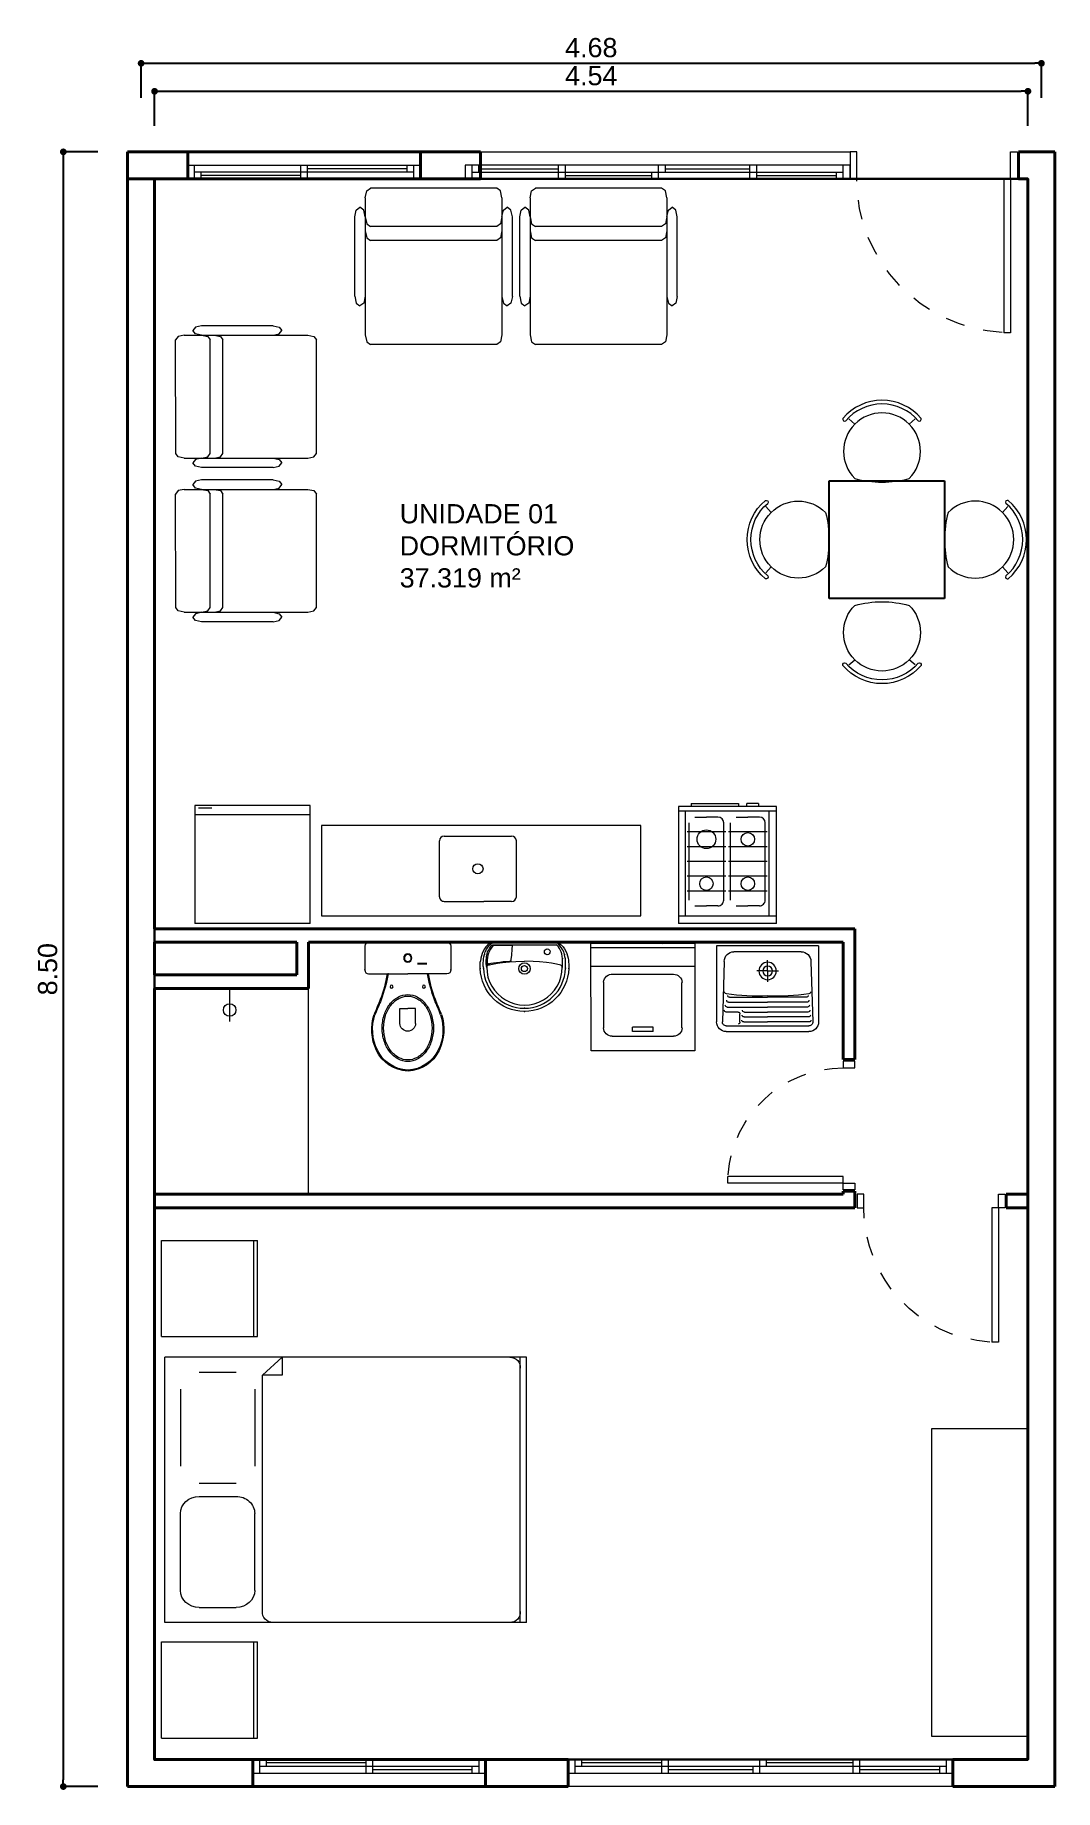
# Model space of a CAD drawing. Header units: millimetres. Extents: x 173 to 410, y -14 to 183.
# Drawn here: x 189.77 to 195.07, y 97.71 to 106.83 of the extents above; entities that cross this region are included whole.
import ezdxf

# ---------------------------------------------------------------- set-up
doc = ezdxf.new("R2010")
doc.units = ezdxf.units.MM
doc.linetypes.add('HIDDEN', pattern=[0.05, 0.025, -0.025])
doc.layers.get('0').update_dxf_attribs({"color": 4})
doc.layers.add('ar-mobiliario', color=7, linetype='Continuous')
doc.layers.add('ar-sanitarios-louças', color=7, linetype='Continuous')
for name, color, linetype, lineweight in [('ARQ Alvenaria', 201, 'Continuous', 40), ('ARQ Anotações', 2, 'Continuous', 5), ('ARQ Caixilharia', 140, 'Continuous', 9), ('ARQ Equipamento', 4, 'Continuous', 18), ('ARQ Projeções', 144, 'HIDDEN', 5), ('ARQ Visto', 152, 'Continuous', 13)]:
    doc.layers.add(name, color=color, linetype=linetype, lineweight=lineweight)
doc.layers.add('ARQ Áreas', color=7, linetype='Continuous', lineweight=30, true_color=0x0ce956, plot=False)
doc.styles.get("Standard").update_dxf_attribs({"font": 'arial.ttf'})
doc.dimstyles.new('Executivo 1-50', dxfattribs={"dimtxt": 0.1, "dimasz": 0.035, "dimexe": 0, "dimexo": 0.0625, "dimgap": 0.03, "dimtad": 1, "dimzin": 0, "dimdsep": 46, "dimtxsty": 'Standard', "dimblk": 'DOT', "dimcen": 0.09, "dimclrd": 8, "dimclre": 8, "dimadec": 0, "dimazin": 0, "dimtfac": 1, "dimtix": 1, "dimtmove": 2, "dimatfit": 3, "dimldrblk": 'DOT', "dimfxl": 0.18, "dimfxlon": 1, "dimtolj": 1, "dimtzin": 0, "dimarcsym": 0})

msp = doc.modelspace()

# ---------------------------------------------------------------- texts
at = {"layer": 'ARQ Anotações', "insert": (192.1148, 104.177), "char_height": 0.1, "attachment_point": 5}
msp.add_mtext('\\pxql;UNIDADE 01\\PDORMITÓRIO\\P37.319 m²', dxfattribs=at)

# ---------------------------------------------------------------- blocks, each defined once
blk = doc.blocks.new('_DOT')
at = {"color": 0, "linetype": 'ByBlock', "lineweight": -2}
blk.add_line((-0.5, 0), (-1, 0), dxfattribs=at)
at = {"color": 0, "linetype": 'ByBlock', "const_width": 0.5}
blk.add_lwpolyline([(-0.25, 0, 1), (0.25, 0, 1)], format="xyb", close=True, dxfattribs=at)
blk = doc.blocks.new('*D2737')
at = {"layer": 'ARQ Anotações', "color": 8, "lineweight": -2, "transparency": 16777216}
for p, q in [((190.3867, 106.3609), (190.3867, 106.5409)), ((190.4217, 106.5409), (194.8917, 106.5409)), ((194.9267, 106.3609), (194.9267, 106.5409))]:
    blk.add_line(p, q, dxfattribs=at)
at = {"layer": 'Defpoints', "color": 0, "transparency": 16777216}
for p in [(194.9267, 106.5409), (194.9267, 106.0361), (190.3867, 101.3211)]:
    blk.add_point(p, dxfattribs=at)
at = {"layer": 'ARQ Anotações', "color": 8, "lineweight": -2, "transparency": 16777216, "xscale": 0.035, "yscale": 0.035, "zscale": 0.035, "rotation": 180}
blk.add_blockref('_DOT', (190.3867, 106.5409), dxfattribs=at)
at = {"layer": 'ARQ Anotações', "color": 8, "lineweight": -2, "transparency": 16777216, "xscale": 0.035, "yscale": 0.035, "zscale": 0.035}
blk.add_blockref('_DOT', (194.9267, 106.5409), dxfattribs=at)
at = {"layer": 'ARQ Anotações', "color": 0, "transparency": 16777216, "insert": (192.6567, 106.6218), "char_height": 0.1, "attachment_point": 5}
blk.add_mtext('\\A1;4.54', dxfattribs=at)
blk = doc.blocks.new('Janela de correr_3')
at = {"lineweight": 13}
for p, q in [((0.4026, 0), (-0.6026, 0)), ((-0.6026, 0), (-0.6026, -0.07)), ((-0.5676, -0.07), (-0.5676, 0)), ((-0.5326, -0.035), (-0.5326, 0)), ((-0.1175, -0.07), (-0.1175, 0)), ((-0.0825, -0.07), (-0.0825, 0)), ((1.3974, 0), (0.3921, 0)), ((0.4026, -0.07), (0.4026, 0)), ((0.4026, -0.07), (0.4026, 0)), ((0.4376, -0.035), (0.4376, 0)), ((0.8772, -0.07), (0.8772, 0)), ((0.9122, -0.07), (0.9122, 0)), ((1.3624, -0.07), (1.3624, 0)), ((1.3974, -0.07), (1.3974, 0)), ((-0.6026, -0.07), (0.4026, -0.07)), ((-0.5676, -0.035), (0.4026, -0.035)), ((-0.5326, -0.0175), (-0.1175, -0.0175)), ((-0.0825, -0.0525), (0.3676, -0.0525)), ((0.3676, -0.07), (0.3676, -0.035)), ((0.3921, -0.07), (1.3974, -0.07)), ((0.4026, -0.035), (1.3624, -0.035)), ((0.4376, -0.0175), (0.8772, -0.0175)), ((0.9122, -0.0525), (1.3274, -0.0525)), ((1.3274, -0.07), (1.3274, -0.035))]:
    blk.add_line(p, q, dxfattribs=at)
blk = doc.blocks.new('Folha 82')
for p, q in [((0.4, 0.8), (0.365, 0.8)), ((0.365, 0), (0.365, 0.8)), ((0.4, 0), (0.4, 0.8)), ((-0.435, 0), (-0.4, 0)), ((-0.435, -0.14), (-0.435, 0)), ((-0.4, 0), (-0.4, -0.14)), ((0.4, 0), (0.365, 0)), ((0.435, 0), (0.4, 0)), ((0.4, 0), (0.4, -0.14)), ((0.435, -0.14), (0.435, 0)), ((-0.4, -0.14), (-0.435, -0.14)), ((0.4, -0.14), (0.435, -0.14))]:
    blk.add_line(p, q)
at = {"layer": 'ARQ Projeções'}
blk.add_arc((0.4, 0), 0.8, 93.18023, 180, dxfattribs=at)
blk = doc.blocks.new('*D2747')
at = {"layer": 'ARQ Anotações', "color": 8, "lineweight": -2, "transparency": 16777216}
for p, q in [((190.0923, 106.2261), (189.9123, 106.2261)), ((189.9123, 106.1911), (189.9123, 97.7611)), ((190.0923, 97.7261), (189.9123, 97.7261))]:
    blk.add_line(p, q, dxfattribs=at)
at = {"layer": 'Defpoints', "color": 0, "transparency": 16777216}
for p in [(190.2467, 106.2261), (189.9123, 97.7261), (190.2467, 97.7261)]:
    blk.add_point(p, dxfattribs=at)
at = {"layer": 'ARQ Anotações', "color": 8, "lineweight": -2, "transparency": 16777216, "xscale": 0.035, "yscale": 0.035, "zscale": 0.035}
for p, rotation in [((189.9123, 106.2261), 90), ((189.9123, 97.7261), 270)]:
    blk.add_blockref('_DOT', p, dxfattribs=dict(at, rotation=rotation))
at = {"layer": 'ARQ Anotações', "color": 0, "transparency": 16777216, "insert": (189.8312, 101.9761), "char_height": 0.1, "attachment_point": 5, "rotation": 90}
blk.add_mtext('\\A1;8.50', dxfattribs=at)
blk = doc.blocks.new('PSR_Double Bed', base_point=(23.0058, 28.0131))
at = {"layer": 'ar-mobiliario', "color": 8, "linetype": 'Continuous', "lineweight": 13, "true_color": 0x747474}
for p, q in [((23.0243, 29.7316), (23.0587, 29.7316)), ((23.0243, 28.1816), (23.0243, 29.7316)), ((23.0587, 29.7316), (24.9398, 29.7316)), ((23.0587, 28.1816), (23.0587, 29.7316)), ((24.4483, 29.626), (24.3427, 29.7316)), ((24.3427, 29.7316), (24.3427, 29.626)), ((24.9398, 29.7316), (24.9743, 29.7316)), ((24.9743, 28.1816), (24.9743, 29.7316)), ((24.3427, 29.626), (24.4483, 29.626)), ((24.4483, 28.2451), (24.4483, 29.626)), ((24.7904, 29.6447), (24.5904, 29.6447)), ((24.4904, 29.5447), (24.4904, 29.0947)), ((24.8904, 29.5447), (24.8904, 29.0947)), ((24.7904, 28.9947), (24.5904, 28.9947)), ((24.7904, 28.9185), (24.5904, 28.9185)), ((24.4904, 28.3685), (24.4904, 28.8185)), ((24.8904, 28.3685), (24.8904, 28.8185)), ((24.7904, 28.2685), (24.5904, 28.2685)), ((23.0243, 28.1816), (23.0587, 28.1816)), ((23.0587, 28.1816), (24.9398, 28.1816)), ((24.9398, 28.1816), (24.9743, 28.1816))]:
    blk.add_line(p, q, dxfattribs=at)
for centre, radius, start, end in [((23.1154, 29.6752), 0.0571, 90, 187.13481), ((24.5904, 28.8185), 0.1, 90, 180.00001), ((24.7904, 28.8185), 0.1, 0, 90), ((24.5904, 28.3685), 0.1, 180.00001, 270), ((24.7904, 28.3685), 0.1, 270, 0), ((23.1154, 28.238), 0.0571, 172.86513, 270), ((24.3916, 28.238), 0.0571, 270, 7.13484)]:
    blk.add_arc(centre, radius, start, end, dxfattribs=at)
blk = doc.blocks.new('Cab Base 1D-Drawer_2', base_point=(23.0058, 28.0131))
at = {"layer": 'ar-mobiliario', "color": 8, "linetype": 'Continuous', "lineweight": 13, "true_color": 0x747474}
for p, q in [((23.0058, 28.5131), (23.5058, 28.5131)), ((23.0058, 28.0131), (23.0058, 28.5131)), ((23.0058, 28.4931), (23.5058, 28.4931)), ((23.5058, 28.0131), (23.5058, 28.5131)), ((23.0058, 28.0131), (23.5058, 28.0131))]:
    blk.add_line(p, q, dxfattribs=at)
blk = doc.blocks.new('SLAB_19', base_point=(-13.1049, -3.32))
at = {"layer": 'ar-mobiliario', "color": 8, "linetype": 'Continuous', "lineweight": 13, "true_color": 0x747474, "flags": 128}
blk.add_lwpolyline([(-13.1049, -3.32), (-13.1049, -3.82), (-11.5049, -3.82), (-11.5049, -3.32)], close=True, dxfattribs=at)
blk = doc.blocks.new('Folha 72')
at = {"color": 0, "linetype": 'ByBlock', "lineweight": -2}
for p, q in [((0.35, 0.7), (0.315, 0.7)), ((0.315, 0), (0.315, 0.7)), ((0.35, 0), (0.35, 0.7)), ((-0.385, 0), (-0.35, 0)), ((-0.385, -0.07), (-0.385, 0)), ((-0.35, 0), (-0.35, -0.07)), ((0.35, 0), (0.315, 0)), ((0.385, 0), (0.35, 0)), ((0.35, 0), (0.35, -0.07)), ((0.385, -0.07), (0.385, 0)), ((-0.35, -0.07), (-0.385, -0.07)), ((0.35, -0.07), (0.385, -0.07))]:
    blk.add_line(p, q, dxfattribs=at)
at = {"layer": 'ARQ Projeções'}
blk.add_arc((0.35, 0), 0.7, 93.6334, 180, dxfattribs=at)
blk = doc.blocks.new('CP929_2')
at = {"layer": 'ARQ Equipamento', "lineweight": 13}
for p, q in [((-0.2223, -0.0272), (-0.2237, -0.035)), ((-0.2237, -0.035), (-0.2237, -0.1589)), ((-0.218, -0.0207), (-0.2223, -0.0272)), ((-0.2115, -0.0164), (-0.218, -0.0207)), ((-0.2037, -0.015), (-0.2115, -0.0164)), ((-0.2037, -0.015), (0.2037, -0.015)), ((0.2037, -0.015), (0.2115, -0.0164)), ((0.2115, -0.0164), (0.2173, -0.0207)), ((0.2173, -0.0207), (0.2216, -0.0272)), ((0.2216, -0.0272), (0.223, -0.035)), ((0.223, -0.035), (0.223, -0.1589)), ((-0.2237, -0.1589), (-0.2223, -0.1668)), ((-0.2223, -0.1668), (-0.218, -0.1732)), ((-0.218, -0.1732), (-0.2115, -0.1775)), ((-0.2115, -0.1775), (-0.2037, -0.1789)), ((-0.2037, -0.1789), (-0.0004, -0.1789)), ((-0.1027, -0.1796), (-0.1025, -0.1789)), ((0.2037, -0.1789), (-0.0004, -0.1789)), ((0.102, -0.1796), (0.1018, -0.1789)), ((0.2115, -0.1775), (0.2037, -0.1789)), ((0.2173, -0.1732), (0.2115, -0.1775)), ((0.2216, -0.1668), (0.2173, -0.1732)), ((0.223, -0.1589), (0.2216, -0.1668)), ((-0.0404, -0.4373), (-0.0404, -0.36)), ((-0.0404, -0.36), (0.0004, -0.36)), ((0.0404, -0.36), (-0.0004, -0.36)), ((0.0404, -0.4373), (0.0404, -0.36))]:
    blk.add_line(p, q, dxfattribs=at)
for centre, radius in [((-0.0004, -0.097), 0.0216), ((-0.0004, -0.097), 0.018), ((-0.0841, -0.2459), 0.00752), ((0.0841, -0.2459), 0.00752)]:
    blk.add_circle(centre, radius, dxfattribs=at)
for centre, radius, start, end in [((-0.8588, -0.0485), 0.7626, 339.69088, 350.16298), ((-0.8588, -0.0485), 0.7673, 339.69088, 350.16298), ((0.858, -0.0485), 0.7673, 189.83702, 200.30912), ((0.858, -0.0485), 0.7626, 189.83702, 200.30912), ((-26.813, 10.7236), 28.863, 337.3538, 337.51832), ((-25.3749, 10.1249), 27.3099, 337.35144, 337.52574), ((0.0469, -0.4465), 0.1784, 142.51776, 162.37842), ((0.0459, -0.4468), 0.1702, 142.51776, 162.37842), ((0.018, -0.4244), 0.142, 118.37615, 142.51776), ((0.0176, -0.4251), 0.1345, 118.37615, 142.51776), ((-0.0004, -0.3904), 0.1034, 90, 118.37615), ((-0.0004, -0.3918), 0.0966, 90, 118.37615), ((-0.0004, -0.3904), 0.1034, 61.62385, 90), ((-0.0004, -0.3918), 0.0966, 61.62385, 90), ((-0.0184, -0.4251), 0.1345, 37.48224, 61.62385), ((-0.0187, -0.4244), 0.142, 37.48224, 61.62385), ((-0.0466, -0.4468), 0.1702, 17.62158, 37.48224), ((-0.0476, -0.4465), 0.1784, 17.62158, 37.48224), ((25.3742, 10.1249), 27.3099, 202.47426, 202.64856), ((26.8123, 10.7236), 28.863, 202.48168, 202.6462), ((0.0671, -0.4681), 0.2549, 162.09039, 205.44583), ((0.0634, -0.4684), 0.2467, 161.86702, 205.76246), ((0.0924, -0.461), 0.2261, 162.37842, 180), ((0.0905, -0.461), 0.2169, 162.37842, 180), ((0, -0.4373), 0.0404, 180, 0), ((-0.0912, -0.461), 0.2169, 360, 17.62158), ((-0.0931, -0.461), 0.2261, 0, 17.62158), ((-0.0641, -0.4684), 0.2467, 334.23754, 18.13298), ((-0.0678, -0.4681), 0.2549, 334.55417, 17.90961), ((0.0924, -0.461), 0.2261, 180, 197.62158), ((0.0905, -0.461), 0.2169, 180, 197.62158), ((0.0469, -0.4754), 0.1784, 197.62158, 217.48224), ((0.0459, -0.4751), 0.1702, 197.62158, 217.48224), ((-0.0466, -0.4751), 0.1702, 322.51776, 342.37842), ((-0.0476, -0.4754), 0.1784, 322.51776, 342.37842), ((-0.0912, -0.461), 0.2169, 342.37842, 0), ((-0.0931, -0.461), 0.2261, 342.37842, 360), ((0.0079, -0.4951), 0.1898, 205.76246, 267.20811), ((0.0079, -0.4951), 0.1851, 205.76246, 267.20811), ((0.018, -0.4976), 0.142, 217.48224, 241.62385), ((0.0176, -0.4968), 0.1345, 217.48224, 241.62385), ((-0.0004, -0.5315), 0.1034, 241.62385, 270), ((-0.0004, -0.5301), 0.0966, 241.62385, 270), ((-0.0004, -0.5301), 0.0966, 270, 298.37615), ((-0.0004, -0.5315), 0.1034, 270, 298.37615), ((-0.0087, -0.4951), 0.1851, 272.79189, 334.23754), ((-0.0087, -0.4951), 0.1898, 272.79189, 334.23754), ((-0.0184, -0.4968), 0.1345, 298.37615, 322.51776), ((-0.0187, -0.4976), 0.142, 298.37615, 322.51776)]:
    blk.add_arc(centre, radius, start, end, dxfattribs=at)
for p in [(-0.2037, -0.015), (0.2037, -0.015), (-0.2237, -0.1589), (-0.1027, -0.1796), (0.102, -0.1796), (0.223, -0.1589)]:
    blk.add_point(p, dxfattribs=at)
blk = doc.blocks.new('L915')
at = {"layer": 'ARQ Equipamento', "lineweight": 13}
for p, q in [((-0.1723, 0), (-0.181, -0.0056)), ((-0.1723, 0), (0.1723, 0)), ((0.1723, 0), (0.181, -0.0056)), ((-0.2266, -0.0827), (-0.2287, -0.0979)), ((-0.2239, -0.0699), (-0.2266, -0.0827)), ((-0.2203, -0.0577), (-0.2239, -0.0699)), ((-0.2155, -0.0464), (-0.2203, -0.0577)), ((-0.2079, -0.0338), (-0.2155, -0.0464)), ((-0.2135, -0.0978), (-0.213, -0.0869)), ((-0.213, -0.0869), (-0.2107, -0.0749)), ((-0.2107, -0.0749), (-0.2081, -0.064)), ((-0.2081, -0.064), (-0.2039, -0.0501)), ((-0.2004, -0.0231), (-0.2079, -0.0338)), ((-0.2039, -0.0501), (-0.1978, -0.0382)), ((-0.1905, -0.0128), (-0.2004, -0.0231)), ((-0.1982, -0.0915), (-0.1979, -0.0843)), ((-0.1979, -0.0843), (-0.1966, -0.0746)), ((-0.1978, -0.0382), (-0.1922, -0.0287)), ((-0.1966, -0.0746), (-0.1943, -0.0606)), ((-0.1943, -0.0606), (-0.1914, -0.0502)), ((-0.192, -0.08), (-0.1932, -0.0926)), ((-0.1922, -0.0287), (-0.1846, -0.0182)), ((-0.1901, -0.0675), (-0.192, -0.08)), ((-0.1914, -0.0502), (-0.1875, -0.042)), ((-0.181, -0.0056), (-0.1905, -0.0128)), ((-0.1869, -0.0562), (-0.1901, -0.0675)), ((-0.1875, -0.042), (-0.1819, -0.0323)), ((-0.1822, -0.0458), (-0.1869, -0.0562)), ((-0.1846, -0.0182), (-0.1767, -0.0094)), ((-0.1766, -0.0361), (-0.1822, -0.0458)), ((-0.1819, -0.0323), (-0.1766, -0.0245)), ((-0.1767, -0.0094), (-0.1694, -0.0038)), ((-0.1766, -0.0245), (-0.1706, -0.0173)), ((-0.1703, -0.0257), (-0.1766, -0.0361)), ((-0.1706, -0.0173), (-0.164, -0.0134)), ((-0.1627, -0.0176), (-0.1703, -0.0257)), ((-0.1694, -0.0038), (0.1694, -0.0038)), ((-0.164, -0.0134), (0.164, -0.0134)), ((-0.1266, -0.0172), (-0.1627, -0.0176)), ((-0.0955, -0.0169), (-0.1266, -0.0172)), ((-0.0613, -0.0172), (-0.0955, -0.0169)), ((-0.071, -0.0976), (-0.0688, -0.0904)), ((-0.0688, -0.0904), (-0.0663, -0.0668)), ((-0.0663, -0.0668), (-0.0635, -0.0367)), ((-0.0635, -0.0367), (-0.0613, -0.0172)), ((0.1706, -0.0173), (0.164, -0.0134)), ((0.1767, -0.0094), (0.1694, -0.0038)), ((0.1766, -0.0245), (0.1706, -0.0173)), ((0.1819, -0.0323), (0.1766, -0.0245)), ((0.1836, -0.018), (0.1767, -0.0094)), ((0.181, -0.0056), (0.1905, -0.0128)), ((0.1875, -0.042), (0.1819, -0.0323)), ((0.1922, -0.0287), (0.1836, -0.018)), ((0.1914, -0.0502), (0.1875, -0.042)), ((0.1905, -0.0128), (0.2004, -0.0231)), ((0.1943, -0.0606), (0.1914, -0.0502)), ((0.1978, -0.0382), (0.1922, -0.0287)), ((0.1966, -0.0746), (0.1943, -0.0606)), ((0.1979, -0.0843), (0.1966, -0.0746)), ((0.2039, -0.0501), (0.1978, -0.0382)), ((0.1982, -0.0915), (0.1979, -0.0843)), ((0.2004, -0.0231), (0.2079, -0.0338)), ((0.2081, -0.064), (0.2039, -0.0501)), ((0.2079, -0.0338), (0.2155, -0.0464)), ((0.2107, -0.0749), (0.2081, -0.064)), ((0.213, -0.0869), (0.2107, -0.0749)), ((0.2135, -0.0978), (0.213, -0.0869)), ((0.2155, -0.0464), (0.2203, -0.0577)), ((0.2203, -0.0577), (0.2239, -0.0699)), ((0.2239, -0.0699), (0.2266, -0.0827)), ((0.2266, -0.0827), (0.2282, -0.0934)), ((-0.23, -0.1144), (-0.2294, -0.1036)), ((-0.23, -0.1252), (-0.23, -0.1144)), ((-0.23, -0.136), (-0.23, -0.1252)), ((-0.2282, -0.1588), (-0.23, -0.136)), ((-0.2294, -0.1036), (-0.2287, -0.0979)), ((-0.224, -0.181), (-0.2282, -0.1588)), ((-0.218, -0.2027), (-0.224, -0.181)), ((-0.214, -0.1138), (-0.2139, -0.1052)), ((-0.2139, -0.1214), (-0.214, -0.1138)), ((-0.2139, -0.1052), (-0.2135, -0.0978)), ((-0.2138, -0.1252), (-0.2139, -0.1214)), ((-0.2138, -0.1252), (-0.2138, -0.1282)), ((-0.2138, -0.1282), (-0.2132, -0.1354)), ((-0.2132, -0.1354), (-0.2114, -0.157)), ((-0.2114, -0.157), (-0.2078, -0.1774)), ((-0.2078, -0.1774), (-0.2018, -0.1973)), ((-0.1985, -0.0974), (-0.1982, -0.0915)), ((-0.1982, -0.1024), (-0.1985, -0.0974)), ((-0.1982, -0.1078), (-0.1982, -0.1024)), ((-0.1982, -0.1132), (-0.1982, -0.1078)), ((-0.1976, -0.1192), (-0.1982, -0.1132)), ((-0.197, -0.1246), (-0.1976, -0.1192)), ((-0.1964, -0.13), (-0.197, -0.1246)), ((-0.195, -0.1249), (-0.1964, -0.13)), ((-0.1933, -0.122), (-0.195, -0.1249)), ((-0.1932, -0.0926), (-0.1941, -0.1051)), ((-0.1941, -0.1051), (-0.1935, -0.1161)), ((-0.1935, -0.1161), (-0.1844, -0.1123)), ((-0.1897, -0.1184), (-0.1933, -0.122)), ((-0.1897, -0.1184), (-0.166, -0.113)), ((-0.1844, -0.1123), (-0.1734, -0.1092)), ((-0.1734, -0.1092), (-0.1609, -0.1073)), ((-0.166, -0.113), (-0.1407, -0.1087)), ((-0.1609, -0.1073), (-0.1445, -0.1048)), ((-0.1445, -0.1048), (-0.1282, -0.1026)), ((-0.1407, -0.1087), (-0.1142, -0.1053)), ((-0.1282, -0.1026), (-0.11, -0.1007)), ((-0.1142, -0.1053), (-0.0784, -0.1016)), ((-0.11, -0.1007), (-0.0946, -0.0992)), ((-0.0946, -0.0992), (-0.0779, -0.0985)), ((-0.0784, -0.1016), (-0.045, -0.1003)), ((-0.0779, -0.0985), (-0.071, -0.0976)), ((-0.045, -0.1003), (0, -0.0979)), ((0.045, -0.1003), (0, -0.0979)), ((0.0784, -0.1016), (0.045, -0.1003)), ((0.1142, -0.1053), (0.0784, -0.1016)), ((0.1407, -0.1087), (0.1142, -0.1053)), ((0.166, -0.113), (0.1407, -0.1087)), ((0.1897, -0.1184), (0.166, -0.113)), ((0.1897, -0.1184), (0.1933, -0.122)), ((0.1933, -0.122), (0.195, -0.1249)), ((0.195, -0.1249), (0.1964, -0.13)), ((0.1964, -0.13), (0.197, -0.1246)), ((0.197, -0.1246), (0.1976, -0.1192)), ((0.1976, -0.1192), (0.1982, -0.1132)), ((0.1985, -0.0974), (0.1982, -0.0915)), ((0.1982, -0.1024), (0.1985, -0.0974)), ((0.1982, -0.1078), (0.1982, -0.1024)), ((0.1982, -0.1132), (0.1982, -0.1078)), ((0.2018, -0.1973), (0.2078, -0.1774)), ((0.2078, -0.1774), (0.2114, -0.157)), ((0.2114, -0.157), (0.2132, -0.1354)), ((0.2132, -0.1354), (0.2138, -0.1282)), ((0.2139, -0.1052), (0.2135, -0.0978)), ((0.2138, -0.1252), (0.2139, -0.1214)), ((0.2138, -0.1282), (0.2138, -0.1252)), ((0.214, -0.1138), (0.2139, -0.1052)), ((0.2139, -0.1214), (0.214, -0.1138)), ((0.224, -0.181), (0.218, -0.2027)), ((0.2282, -0.1588), (0.224, -0.181)), ((0.2282, -0.0934), (0.2294, -0.1036)), ((0.23, -0.136), (0.2282, -0.1588)), ((0.2294, -0.1036), (0.23, -0.1144)), ((0.23, -0.1144), (0.23, -0.1252)), ((0.23, -0.1252), (0.23, -0.136)), ((-0.2102, -0.2231), (-0.218, -0.2027)), ((-0.2, -0.2429), (-0.2102, -0.2231)), ((-0.2018, -0.1973), (-0.1946, -0.2165)), ((-0.1886, -0.2615), (-0.2, -0.2429)), ((-0.1946, -0.2165), (-0.1856, -0.2345)), ((-0.1754, -0.2783), (-0.1886, -0.2615)), ((-0.1856, -0.2345), (-0.1748, -0.2519)), ((-0.1748, -0.2519), (-0.1621, -0.2675)), ((-0.1621, -0.2675), (-0.1483, -0.2825)), ((0.1483, -0.2825), (0.1621, -0.2675)), ((0.1621, -0.2675), (0.1748, -0.2519)), ((0.1748, -0.2519), (0.1856, -0.2345)), ((0.1886, -0.2615), (0.1754, -0.2783)), ((0.1856, -0.2345), (0.1946, -0.2165)), ((0.2, -0.2429), (0.1886, -0.2615)), ((0.1946, -0.2165), (0.2018, -0.1973)), ((0.2102, -0.2231), (0.2, -0.2429)), ((0.218, -0.2027), (0.2102, -0.2231)), ((-0.1603, -0.2945), (-0.1754, -0.2783)), ((-0.1441, -0.309), (-0.1603, -0.2945)), ((-0.1483, -0.2825), (-0.1333, -0.2957)), ((-0.1267, -0.3216), (-0.1441, -0.309)), ((-0.1333, -0.2957), (-0.1171, -0.3078)), ((-0.1081, -0.333), (-0.1267, -0.3216)), ((-0.1171, -0.3078), (-0.0997, -0.318)), ((-0.0883, -0.342), (-0.1081, -0.333)), ((-0.0997, -0.318), (-0.0817, -0.327)), ((-0.0673, -0.3498), (-0.0883, -0.342)), ((-0.0817, -0.327), (-0.0625, -0.3336)), ((-0.0456, -0.3552), (-0.0673, -0.3498)), ((-0.0625, -0.3336), (-0.042, -0.339)), ((-0.0234, -0.3588), (-0.0456, -0.3552)), ((-0.042, -0.339), (-0.0216, -0.342)), ((0, -0.36), (-0.0234, -0.3588)), ((-0.0216, -0.342), (0, -0.3432)), ((0, -0.3432), (0.0216, -0.342)), ((0.0228, -0.3588), (0, -0.36)), ((0.0216, -0.342), (0.042, -0.339)), ((0.0456, -0.3552), (0.0228, -0.3588)), ((0.042, -0.339), (0.0625, -0.3336)), ((0.0673, -0.3498), (0.0456, -0.3552)), ((0.0625, -0.3336), (0.0817, -0.327)), ((0.0877, -0.342), (0.0673, -0.3498)), ((0.0817, -0.327), (0.0997, -0.318)), ((0.1075, -0.333), (0.0877, -0.342)), ((0.0997, -0.318), (0.1171, -0.3078)), ((0.1267, -0.3216), (0.1075, -0.333)), ((0.1171, -0.3078), (0.1333, -0.2957)), ((0.1441, -0.309), (0.1267, -0.3216)), ((0.1333, -0.2957), (0.1483, -0.2825)), ((0.1603, -0.2945), (0.1441, -0.309)), ((0.1754, -0.2783), (0.1603, -0.2945))]:
    blk.add_line(p, q, dxfattribs=at)
for centre, radius in [((0.1185, -0.0494), 0.0151), ((0, -0.1367), 0.0295), ((0, -0.1367), 0.0161)]:
    blk.add_circle(centre, radius, dxfattribs=at)
blk.add_arc((0, -0.13), 0.1964, 180, 360, dxfattribs=at)
for p in [(-0.2081, -0.064), (-0.1979, -0.0843), (-0.1766, -0.0361), (0.1979, -0.0843), (0.2081, -0.064), (-0.23, -0.136), (-0.2132, -0.1354), (-0.1964, -0.13), (-0.1844, -0.1123), (-0.071, -0.0976), (0.1964, -0.13), (0.2132, -0.1354), (0.23, -0.136), (0, -0.3432), (0, -0.36)]:
    blk.add_point(p, dxfattribs=at)
blk = doc.blocks.new('Folha 62')
at = {"lineweight": -2}
for p, q in [((0.3, 0.6), (0.265, 0.6)), ((0.265, 0), (0.265, 0.6)), ((0.3, 0), (0.3, 0.6)), ((-0.335, 0), (-0.3, 0)), ((-0.335, -0.06), (-0.335, 0)), ((-0.3, 0), (-0.3, -0.06)), ((0.3, 0), (0.265, 0)), ((0.335, 0), (0.3, 0)), ((0.3, 0), (0.3, -0.06)), ((0.335, -0.06), (0.335, 0)), ((-0.3, -0.06), (-0.335, -0.06)), ((0.3, -0.06), (0.335, -0.06))]:
    blk.add_line(p, q, dxfattribs=at)
at = {"layer": 'ARQ Projeções'}
blk.add_arc((0.3, 0), 0.6, 94.23692, 180, dxfattribs=at)
blk = doc.blocks.new('chuveiro')
at = {"linetype": 'ByBlock', "lineweight": -2}
blk.add_line((0, 0), (0, -172), dxfattribs=at)
blk.add_circle((0, -112.2), 32.4, dxfattribs=at)
blk = doc.blocks.new('PSR_Tanque 25L', base_point=(23.0058, 28.0131))
at = {"layer": 'ar-sanitarios-louças', "color": 8, "linetype": 'Continuous', "lineweight": 13, "true_color": 0x747474}
for p, q in [((22.871, 28.4079), (23.401, 28.4079)), ((22.871, 28.4079), (22.871, 28.0129)), ((22.961, 28.3779), (23.311, 28.3779)), ((23.1942, 28.4079), (23.2477, 28.4079)), ((23.401, 28.4079), (23.401, 28.0129)), ((22.911, 28.3279), (22.901, 28.0129)), ((23.1358, 28.2779), (23.1358, 28.3341)), ((23.361, 28.3279), (23.371, 28.0129)), ((23.1358, 28.2779), (23.0796, 28.2779)), ((23.1358, 28.2779), (23.192, 28.2779)), ((23.1358, 28.2779), (23.1358, 28.2217)), ((22.9316, 28.1154), (23.1358, 28.1154)), ((22.9351, 28.1409), (23.1358, 28.1409)), ((23.3334, 28.1409), (23.1358, 28.1409)), ((23.3385, 28.1154), (23.1358, 28.1154)), ((22.9206, 28.0134), (23.1358, 28.0134)), ((22.9234, 28.0389), (23.1358, 28.0389)), ((22.9261, 28.0644), (23.1358, 28.0644)), ((22.9289, 28.0899), (23.1358, 28.0899)), ((23.3458, 28.0899), (23.1358, 28.0899)), ((23.2568, 28.0644), (23.1358, 28.0644)), ((23.2585, 28.0389), (23.1358, 28.0389)), ((23.2602, 28.0134), (23.1358, 28.0134)), ((23.2795, 28.0115), (23.2795, 28.0544)), ((23.2895, 28.0644), (23.3513, 28.0644)), ((23.351, 27.9929), (22.921, 27.9929)), ((23.351, 27.9629), (22.921, 27.9629))]:
    blk.add_line(p, q, dxfattribs=at)
for radius in [0.0452, 0.025]:
    blk.add_circle((23.1358, 28.2779), radius, dxfattribs=at)
for centre, radius, start, end in [((22.961, 28.3279), 0.05, 90, 180.00001), ((23.311, 28.3279), 0.05, 0, 90), ((22.9218, 28.1692), 0.01, 180.00001, 270), ((22.9316, 28.1254), 0.01, 180.00001, 270), ((23.0945, 29.4021), 1.2549, 262.08706, 271.89098), ((22.9351, 28.1509), 0.01, 180.00001, 270), ((23.1774, 29.4021), 1.2549, 268.10902, 277.91294), ((23.3334, 28.1509), 0.01, 270, 0), ((23.3385, 28.1254), 0.01, 270, 0), ((23.3501, 28.1692), 0.01, 270, 0), ((22.921, 28.0129), 0.05, 180.00001, 270), ((22.921, 28.0129), 0.02, 178.67178, 270), ((22.9206, 28.0229), 0.01, 180.00001, 270), ((22.9234, 28.0489), 0.01, 180.00001, 270), ((22.9261, 28.0744), 0.01, 180.00001, 270), ((22.9289, 28.0999), 0.01, 180.00001, 270), ((23.2568, 28.0744), 0.01, 270, 0), ((23.2585, 28.0489), 0.01, 270, 0), ((23.2602, 28.0229), 0.01, 270, 0), ((23.2895, 28.0544), 0.01, 90, 180.00001), ((23.3458, 28.0999), 0.01, 270, 0), ((23.351, 28.0129), 0.05, 270, 0), ((23.351, 28.0124), 0.02, 270, 1.32823), ((23.3513, 28.0744), 0.01, 270, 0), ((23.2895, 28.0115), 0.01, 180.00001, 270)]:
    blk.add_arc(centre, radius, start, end, dxfattribs=at)
blk = doc.blocks.new('PSN_WasherDryer Vert', base_point=(23.006, 28.013))
at = {"layer": 'ar-mobiliario', "color": 8, "linetype": 'Continuous', "lineweight": 13, "true_color": 0x747474}
for p, q in [((23.615, 28.673), (23.006, 28.673)), ((23.006, 28.673), (23.006, 28.013)), ((23.615, 28.013), (23.615, 28.673)), ((23.131, 28.583), (23.49, 28.583)), ((23.37, 28.554), (23.25, 28.554)), ((23.25, 28.554), (23.25, 28.527)), ((23.37, 28.554), (23.37, 28.527)), ((23.081, 28.532), (23.081, 28.251)), ((23.37, 28.527), (23.25, 28.527)), ((23.54, 28.532), (23.54, 28.254)), ((23.006, 28.153), (23.615, 28.153)), ((23.136, 28.203), (23.49, 28.203)), ((23.006, 28.04), (23.615, 28.04)), ((23.006, 28.013), (23.615, 28.013))]:
    blk.add_line(p, q, dxfattribs=at)
for centre, radius, start, end in [((23.131, 28.532), 0.0508, 90, 180), ((23.49, 28.532), 0.0508, 360, 90), ((23.131, 28.254), 0.0509, 183.5763, 274.7637), ((23.49, 28.254), 0.0508, 270, 0)]:
    blk.add_arc(centre, radius, start, end, dxfattribs=at)
blk = doc.blocks.new('PSR_cuba cozinha', base_point=(23.0058, 28.0131))
at = {"layer": 'ar-sanitarios-louças', "color": 8, "linetype": 'Continuous', "lineweight": 13, "true_color": 0x747474}
for p, q in [((23.1098, 28.5687), (23.4098, 28.5687)), ((23.0848, 28.5437), (23.0848, 28.3372)), ((23.4348, 28.5437), (23.4348, 28.1937)), ((23.0848, 28.1937), (23.0848, 28.3372)), ((23.1098, 28.1687), (23.4098, 28.1687))]:
    blk.add_line(p, q, dxfattribs=at)
blk.add_circle((23.2598, 28.3687), 0.0269, dxfattribs=at)
for centre, start, end in [((23.1098, 28.5437), 90, 180.00001), ((23.4098, 28.5437), 0, 90), ((23.1098, 28.1937), 180.00001, 270), ((23.4098, 28.1937), 270, 0)]:
    blk.add_arc(centre, 0.025, start, end, dxfattribs=at)
blk = doc.blocks.new('PSR_Fridge 1Door', base_point=(23.0058, 28.0131))
at = {"layer": 'ar-mobiliario', "color": 8, "linetype": 'Continuous', "lineweight": 13, "true_color": 0x747474}
for p, q in [((23.0058, 28.6608), (23.0058, 28.0131)), ((23.0058, 28.6608), (23.717, 28.6608)), ((23.717, 28.0131), (23.717, 28.6608)), ((23.0058, 28.0639), (23.717, 28.0639)), ((23.6123, 28.028), (23.6933, 28.028)), ((23.0058, 28.0131), (23.717, 28.0131))]:
    blk.add_line(p, q, dxfattribs=at)
blk = doc.blocks.new('PSR_Fogão4 bocas', base_point=(23.0058, 28.0131))
at = {"layer": 'ar-mobiliario', "color": 8, "linetype": 'Continuous', "lineweight": 13, "true_color": 0x747474}
for p, q in [((23.0058, 28.6227), (23.5158, 28.6227)), ((23.0058, 28.6227), (23.0058, 28.0131)), ((23.0058, 28.5846), (23.5158, 28.5846)), ((23.0429, 28.5846), (23.0429, 28.0385)), ((23.4787, 28.5846), (23.4787, 28.0385)), ((23.5158, 28.0131), (23.5158, 28.6227)), ((23.0643, 28.5007), (23.0643, 28.0989)), ((23.0943, 28.5307), (23.1545, 28.5307)), ((23.2147, 28.5307), (23.1545, 28.5307)), ((23.2447, 28.5007), (23.2447, 28.0989)), ((23.2797, 28.5007), (23.2797, 28.0989)), ((23.3097, 28.5307), (23.3699, 28.5307)), ((23.4301, 28.5307), (23.3699, 28.5307)), ((23.4601, 28.5007), (23.4601, 28.0989)), ((23.0539, 28.4537), (23.2547, 28.4537)), ((23.2692, 28.4537), (23.4701, 28.4537)), ((23.0539, 28.3768), (23.2547, 28.3768)), ((23.0539, 28.2998), (23.2547, 28.2998)), ((23.2692, 28.3768), (23.4701, 28.3768)), ((23.2692, 28.2998), (23.4701, 28.2998)), ((23.0539, 28.2228), (23.2547, 28.2228)), ((23.2692, 28.2228), (23.4701, 28.2228)), ((23.0539, 28.1459), (23.2547, 28.1459)), ((23.2692, 28.1459), (23.4701, 28.1459)), ((23.0058, 28.0385), (23.5158, 28.0385)), ((23.0058, 28.0131), (23.5158, 28.0131)), ((23.0943, 28.0689), (23.1545, 28.0689)), ((23.0992, 27.9977), (23.0992, 28.0131)), ((23.2147, 28.0689), (23.1545, 28.0689)), ((23.1591, 28.0131), (23.1591, 27.9977)), ((23.2037, 27.9977), (23.2037, 28.0131)), ((23.3097, 28.0689), (23.3699, 28.0689)), ((23.4301, 28.0689), (23.3699, 28.0689)), ((23.4488, 27.9977), (23.4488, 28.0131)), ((23.0992, 27.9977), (23.1591, 27.9977)), ((23.4488, 27.9977), (23.2037, 27.9977))]:
    blk.add_line(p, q, dxfattribs=at)
for centre, radius in [((23.1545, 28.4153), 0.035), ((23.3699, 28.4152), 0.035), ((23.1545, 28.1844), 0.035), ((23.3699, 28.1843), 0.0487)]:
    blk.add_circle(centre, radius, dxfattribs=at)
for centre, start, end in [((23.0943, 28.5007), 90, 180.00001), ((23.3097, 28.5007), 90, 180.00001), ((23.0943, 28.0989), 180.00001, 270), ((23.3097, 28.0989), 180.00001, 270)]:
    blk.add_arc(centre, 0.03, start, end, dxfattribs=at)
blk = doc.blocks.new('Janela de correr')
for p, q in [((0.605, 0), (-0.605, 0)), ((-0.605, 0), (-0.605, -0.07)), ((-0.57, -0.07), (-0.57, 0)), ((-0.535, -0.035), (-0.535, 0)), ((-0.0175, -0.07), (-0.0175, 0)), ((0.0175, -0.07), (0.0175, 0)), ((0.57, -0.07), (0.57, 0)), ((0.605, -0.07), (0.605, 0)), ((-0.605, -0.07), (0.605, -0.07)), ((-0.57, -0.035), (0.57, -0.035)), ((-0.535, -0.0175), (-0.0175, -0.0175)), ((0.0175, -0.0525), (0.535, -0.0525)), ((0.535, -0.07), (0.535, -0.035))]:
    blk.add_line(p, q)
blk = doc.blocks.new('PSN_LoveSeat Basic', base_point=(23.0058, 28.0131))
at = {"layer": 'ar-mobiliario', "color": 8, "linetype": 'Continuous', "lineweight": 13, "true_color": 0x747474}
for p, q in [((23.0058, 28.7759), (23.0199, 28.8117)), ((23.0058, 28.0631), (23.0058, 28.7759)), ((23.0199, 28.8117), (23.0558, 28.8259)), ((23.0558, 28.8259), (24.2765, 28.8259)), ((24.3124, 28.8117), (24.2765, 28.8259)), ((24.3265, 28.7759), (24.3124, 28.8117)), ((24.3265, 28.0631), (24.3265, 28.7759)), ((22.9042, 28.5759), (22.9183, 28.6117)), ((22.9042, 28.5759), (22.9042, 28.1631)), ((22.9183, 28.6117), (22.9542, 28.6259)), ((22.99, 28.6117), (22.9542, 28.6259)), ((23.0058, 28.5759), (22.99, 28.6117)), ((24.3265, 28.5759), (24.3407, 28.6117)), ((24.3407, 28.6117), (24.3781, 28.6259)), ((24.414, 28.6117), (24.3781, 28.6259)), ((24.4281, 28.5759), (24.414, 28.6117)), ((24.4281, 28.5759), (24.4281, 28.1631)), ((23.0058, 28.2354), (23.0199, 28.2713)), ((23.0058, 28.1631), (23.0199, 28.1989)), ((23.0199, 28.2713), (23.0558, 28.2854)), ((23.0199, 28.1989), (23.0558, 28.2131)), ((23.0558, 28.2854), (24.2765, 28.2854)), ((23.0558, 28.2131), (24.2765, 28.2131)), ((24.3124, 28.2713), (24.2765, 28.2854)), ((24.3124, 28.1989), (24.2765, 28.2131)), ((24.3265, 28.2354), (24.3124, 28.2713)), ((24.3265, 28.1631), (24.3124, 28.1989)), ((22.9042, 28.1631), (22.9183, 28.1272)), ((22.9183, 28.1272), (22.9542, 28.1131)), ((22.99, 28.1272), (22.9542, 28.1131)), ((23.0058, 28.1631), (22.99, 28.1272)), ((24.3265, 28.1631), (24.3407, 28.1272)), ((24.3407, 28.1272), (24.3781, 28.1131)), ((24.414, 28.1272), (24.3781, 28.1131)), ((24.4281, 28.1631), (24.414, 28.1272)), ((23.0058, 28.0631), (23.0199, 28.0272)), ((23.0199, 28.0272), (23.0558, 28.0131)), ((23.0558, 28.0131), (24.2765, 28.0131)), ((24.3124, 28.0272), (24.2765, 28.0131)), ((24.3265, 28.0631), (24.3124, 28.0272))]:
    blk.add_line(p, q, dxfattribs=at)
blk = doc.blocks.new('PSR_Chair Round', base_point=(23.0058, 28.0131))
at = {"layer": 'ar-mobiliario', "color": 8, "linetype": 'Continuous', "lineweight": 13, "true_color": 0x747474}
for p, q in [((22.8334, 27.5448), (22.8641, 27.572)), ((23.1782, 27.5448), (23.1475, 27.572))]:
    blk.add_line(p, q, dxfattribs=at)
for centre, radius, start, end in [((23.0058, 27.7131), 0.2, 135, 45), ((23.0058, 27.328), 0.5451, 74.96428, 105.03572), ((22.8113, 27.5464), 0.00983, 52.40544, 207.84842), ((23.2003, 27.5464), 0.00983, 332.15158, 127.59456), ((23.0058, 27.7131), 0.2658, 220.12698, 319.87303), ((23.0058, 27.7131), 0.2465, 220.12698, 319.87303)]:
    blk.add_arc(centre, radius, start, end, dxfattribs=at)
blk = doc.blocks.new('*D2752')
at = {"layer": 'ARQ Anotações', "color": 8, "lineweight": -2, "transparency": 16777216}
for p, q in [((190.3167, 106.5065), (190.3167, 106.6865)), ((190.3517, 106.6865), (194.9617, 106.6865)), ((194.9967, 106.5065), (194.9967, 106.6865))]:
    blk.add_line(p, q, dxfattribs=at)
at = {"layer": 'Defpoints', "color": 0, "transparency": 16777216}
for p in [(194.9967, 106.6865), (190.3167, 106.2275), (194.9967, 106.2261)]:
    blk.add_point(p, dxfattribs=at)
at = {"layer": 'ARQ Anotações', "color": 8, "lineweight": -2, "transparency": 16777216, "xscale": 0.035, "yscale": 0.035, "zscale": 0.035, "rotation": 180}
blk.add_blockref('_DOT', (190.3167, 106.6865), dxfattribs=at)
at = {"layer": 'ARQ Anotações', "color": 8, "lineweight": -2, "transparency": 16777216, "xscale": 0.035, "yscale": 0.035, "zscale": 0.035}
blk.add_blockref('_DOT', (194.9967, 106.6865), dxfattribs=at)
at = {"layer": 'ARQ Anotações', "color": 0, "transparency": 16777216, "insert": (192.6567, 106.7675), "char_height": 0.1, "attachment_point": 5}
blk.add_mtext('\\A1;4.68', dxfattribs=at)

# ---------------------------------------------------------------- dimensions: what is measured, and where the dimension line sits
at = {"layer": 'ARQ Anotações'}
for base, p1, p2, picture, middle in [((194.9967, 106.6865), (190.3167, 106.2275), (194.9967, 106.2261), '*D2752', (192.6567, 106.7675)), ((194.9267, 106.5409), (190.3867, 101.3211), (194.9267, 106.0361), '*D2737', (192.6567, 106.6218))]:
    dim = msp.add_linear_dim(base=base, p1=p1, p2=p2, dimstyle='Executivo 1-50', dxfattribs=at)
    dim.commit()
    dim.dimension.update_dxf_attribs({"geometry": picture, "text_midpoint": middle})
dim = msp.add_linear_dim(base=(189.9123, 97.7261), p1=(190.2467, 106.2261), p2=(190.2467, 97.7261), angle=90, dimstyle='Executivo 1-50', dxfattribs=at)
dim.commit()
dim.dimension.update_dxf_attribs({"geometry": '*D2747', "text_midpoint": (189.8312, 101.9761)})

# ---------------------------------------------------------------- linework, layer by layer
for p, q in [((193.0268, 102.1061), (193.0268, 102.1061)), ((191.7527, 102.0061), (191.8027, 102.0061))]:
    msp.add_line(p, q)
at = {"layer": 'ar-mobiliario', "linetype": 'Continuous'}
for p, q in [((193.893, 104.5153), (194.493, 104.5153)), ((193.8931, 103.9042), (193.893, 104.5153)), ((193.893, 104.5153), (194.493, 104.5153)), ((193.8931, 103.9042), (193.893, 104.5153)), ((194.493, 104.5153), (194.4931, 103.9042)), ((194.493, 104.5153), (194.4931, 103.9042)), ((194.4931, 103.9042), (193.8931, 103.9042)), ((194.4931, 103.9042), (193.8931, 103.9042))]:
    msp.add_line(p, q, dxfattribs=at)
at = {"layer": 'ar-sanitarios-louças', "color": 8, "linetype": 'Continuous', "lineweight": 13, "true_color": 0x747474, "flags": 128}
msp.add_lwpolyline([(192.9136, 102.2532), (192.9136, 102.7232), (191.2544, 102.7232), (191.2544, 102.2532)], close=True, dxfattribs=at)
at = {"layer": 'ARQ Alvenaria'}
for p, q in [((190.2467, 106.2261), (190.2467, 102.0511)), ((192.0817, 106.2261), (190.2467, 106.2261)), ((190.5592, 106.0861), (190.5592, 106.2261)), ((191.7692, 106.0861), (191.7692, 106.2261)), ((195.0667, 106.2261), (194.8767, 106.2261)), ((194.8767, 106.0861), (194.8767, 106.2261)), ((195.0667, 97.7261), (195.0667, 106.2261)), ((190.3867, 106.0861), (190.2467, 106.0861)), ((194.9267, 106.0861), (194.8767, 106.0861)), ((194.9267, 97.8661), (194.9267, 106.0861)), ((190.3867, 102.1161), (191.1267, 102.1161)), ((191.1267, 102.1161), (191.1267, 101.9461)), ((191.1867, 102.1161), (193.9667, 102.1161)), ((191.1867, 101.8761), (191.1867, 102.1161)), ((193.9667, 101.5061), (193.9667, 102.1161)), ((194.0268, 101.5061), (194.0268, 102.1861)), ((190.2467, 102.0511), (190.2467, 97.7261)), ((191.1267, 101.9461), (190.3867, 101.9461)), ((194.0268, 101.5061), (193.9667, 101.5061)), ((190.3867, 100.8061), (192.8739, 100.8061)), ((190.3867, 100.7361), (194.0267, 100.7361)), ((192.0567, 100.8061), (193.9667, 100.8061)), ((192.9639, 100.8061), (192.8739, 100.8061)), ((192.8739, 100.8061), (192.8739, 100.8061)), ((192.9639, 100.8061), (192.9639, 100.8061)), ((194.0267, 100.8211), (193.9667, 100.8211)), ((193.9667, 100.8061), (193.9667, 100.8211)), ((194.0267, 100.8211), (194.0267, 100.8061)), ((194.0267, 100.7361), (194.0267, 100.8061)), ((194.0267, 100.7361), (194.0267, 100.8061)), ((194.8126, 100.8061), (194.9267, 100.8061)), ((194.8126, 100.7361), (194.8126, 100.8061)), ((194.9267, 100.7361), (194.8126, 100.7361)), ((194.9267, 100.8061), (194.9239, 100.8061)), ((190.8967, 97.8661), (190.8967, 97.7261)), ((192.1067, 97.8661), (192.1067, 97.7261)), ((194.5367, 97.7261), (194.5367, 97.8661)), ((194.5367, 97.8661), (194.9267, 97.8661)), ((190.2467, 97.7261), (192.5367, 97.7261)), ((194.5367, 97.7261), (195.0667, 97.7261))]:
    msp.add_line(p, q, dxfattribs=at)
for points in [[(194.0268, 102.1861), (190.3867, 102.1861), (190.3867, 106.0861), (192.0817, 106.0861), (192.0817, 106.2261)], [(190.3867, 102.1861), (190.3867, 106.0861), (190.7867, 106.0861)], [(190.3867, 101.9461), (190.3867, 102.1161)], [(190.3867, 101.7222), (190.3867, 101.8761)], [(190.3867, 101.3122), (190.3867, 101.8761), (191.1867, 101.8761)], [(190.3867, 101.6322), (190.3867, 101.7822)], [(190.3867, 101.6322), (190.3867, 101.7822)], [(190.3867, 101.3122), (190.3867, 101.5422)], [(190.3867, 101.4111), (190.3867, 101.3122)], [(190.3867, 101.4111), (190.3867, 101.3122)], [(190.7867, 97.8661), (190.3867, 97.8661), (190.3867, 101.3111)], [(192.5367, 97.7261), (192.5367, 97.8661), (190.3867, 97.8661), (190.3867, 101.3111)]]:
    msp.add_lwpolyline(points, dxfattribs=at)
at = {"layer": 'ARQ Caixilharia'}
msp.add_line((194.5367, 97.7261), (192.5367, 97.7261), dxfattribs=at)
at = {"layer": 'ARQ Visto'}
for p, q in [((190.5592, 106.2261), (191.7692, 106.2261)), ((192.0817, 106.2261), (194.0017, 106.2261)), ((190.8967, 97.7261), (192.1067, 97.7261))]:
    msp.add_line(p, q, dxfattribs=at)
msp.add_lwpolyline([(191.1867, 100.8061), (191.1867, 102.1161)], dxfattribs=at)
at = {"layer": 'ARQ Áreas'}
msp.add_lwpolyline([(190.3867, 106.0861), (194.9267, 106.0861), (194.9267, 97.8661), (190.3867, 97.8661)], close=True, dxfattribs=at)

# ---------------------------------------------------------------- block references
at = {"layer": 'ar-mobiliario', "color": 8, "linetype": 'Continuous', "lineweight": 13, "true_color": 0x747474}
for name, p, xscale, yscale, rotation in [('PSN_LoveSeat Basic', (192.1921, 106.0376), 0.5377073775714882, 1.000022234245399, 179.9989906931513), ('PSN_LoveSeat Basic', (193.0494, 106.0376), 0.5377073775714882, 1.000022234245399, 179.9989906931513), ('PSR_Fridge 1Door', (191.1956, 102.8271), 0.8436445457894725, 0.9477981698819252, 179.9989906931511), ('PSN_WasherDryer Vert', (192.6553, 102.1112), -0.8858267607056385, 0.8484848484848486, 180.0009906931514), ('PSR_Double Bed', (192.3385, 98.4296), -0.9641025884146734, 0.8895339473340169, 359.9999906931516)]:
    msp.add_blockref(name, p, dxfattribs=dict(at, xscale=xscale, yscale=yscale, rotation=rotation))
at = {"layer": 'ar-mobiliario', "color": 8, "linetype": 'Continuous', "lineweight": 13, "true_color": 0x747474, "xscale": -0.4839366398143379, "yscale": 0.9000200108208591, "zscale": 0.9, "rotation": 270.0010093068484}
for p in [(190.4963, 104.6332), (190.4963, 103.832)]:
    msp.add_blockref('PSN_LoveSeat Basic', p, dxfattribs=at)
at = {"layer": 'ar-mobiliario', "color": 8, "linetype": 'Continuous', "lineweight": 13, "true_color": 0x747474}
for name, p, rotation in [('PSR_Chair Round', (194.168, 104.3687), 180.0009708751224), ('PSR_Chair Round', (194.3531, 104.2098), 89.99899029170716), ('PSR_Fogão4 bocas', (193.6193, 102.8228), 179.9989906931511)]:
    msp.add_blockref(name, p, dxfattribs=dict(at, rotation=rotation))
at = {"layer": 'ar-mobiliario', "color": 8, "linetype": 'Continuous', "lineweight": 13, "true_color": 0x747474, "xscale": -1}
for name, p, rotation in [('PSR_Chair Round', (194.033, 104.2098), 270.0010097082928), ('PSR_Chair Round', (194.168, 104.0266), 0.001009708292736278), ('Cab Base 1D-Drawer_2', (190.4219, 100.0659), 270.0000093068485), ('SLAB_19', (194.9267, 97.9871), 270), ('Cab Base 1D-Drawer_2', (190.4219, 97.9778), 270.0000093068485)]:
    msp.add_blockref(name, p, dxfattribs=dict(at, rotation=rotation))
at = {"layer": 'ar-sanitarios-louças', "color": 8, "linetype": 'Continuous', "lineweight": 13, "true_color": 0x747474}
for name, p, xscale, rotation in [('PSR_cuba cozinha', (192.4228, 102.2518), 0.9714285466135772, 89.99979804339122), ('PSR_Tanque 25L', (193.7035, 101.702), -1, 359.9998180792157)]:
    msp.add_blockref(name, p, dxfattribs=dict(at, xscale=xscale, rotation=rotation))
at = {"layer": 'ARQ Caixilharia', "xscale": -1}
for name, p, rotation in [('Folha 82', (194.4367, 106.0857), 180), ('Folha 62', (193.9667, 101.1632), 90), ('Folha 72', (194.4234, 100.7361), 180)]:
    msp.add_blockref(name, p, dxfattribs=dict(at, rotation=rotation))
msp.add_blockref('Janela de correr', (191.1642, 106.1561), dxfattribs=at)
at = {"layer": 'ARQ Caixilharia'}
msp.add_blockref('Janela de correr_3', (192.6044, 106.1561), dxfattribs=at)
at = {"layer": 'ARQ Caixilharia', "rotation": 180}
for name, p in [('Janela de correr', (191.5017, 97.7961)), ('Janela de correr_3', (193.9341, 97.7961))]:
    msp.add_blockref(name, p, dxfattribs=at)
at = {"layer": 'ARQ Equipamento', "xscale": -1, "rotation": 359.9999780290392}
msp.add_blockref('CP929_2', (191.7027, 102.1311), dxfattribs=at)
at = {"layer": 'ARQ Equipamento', "rotation": 4.989150760996096e-05}
msp.add_blockref('L915', (192.3094, 102.1161), dxfattribs=at)
at = {"layer": 'ARQ Equipamento', "xscale": 0.001, "yscale": 0.001, "zscale": 0.001}
msp.add_blockref('chuveiro', (190.7768, 101.8761), dxfattribs=at)

msp.set_redraw_order([(e.dxf.handle, doc.entitydb.next_handle()) for e in msp.query("TEXT MTEXT ATTDEF DIMENSION ARC_DIMENSION")])  # texts and dimensions are drawn at this point

doc.saveas('drawing.dxf')
